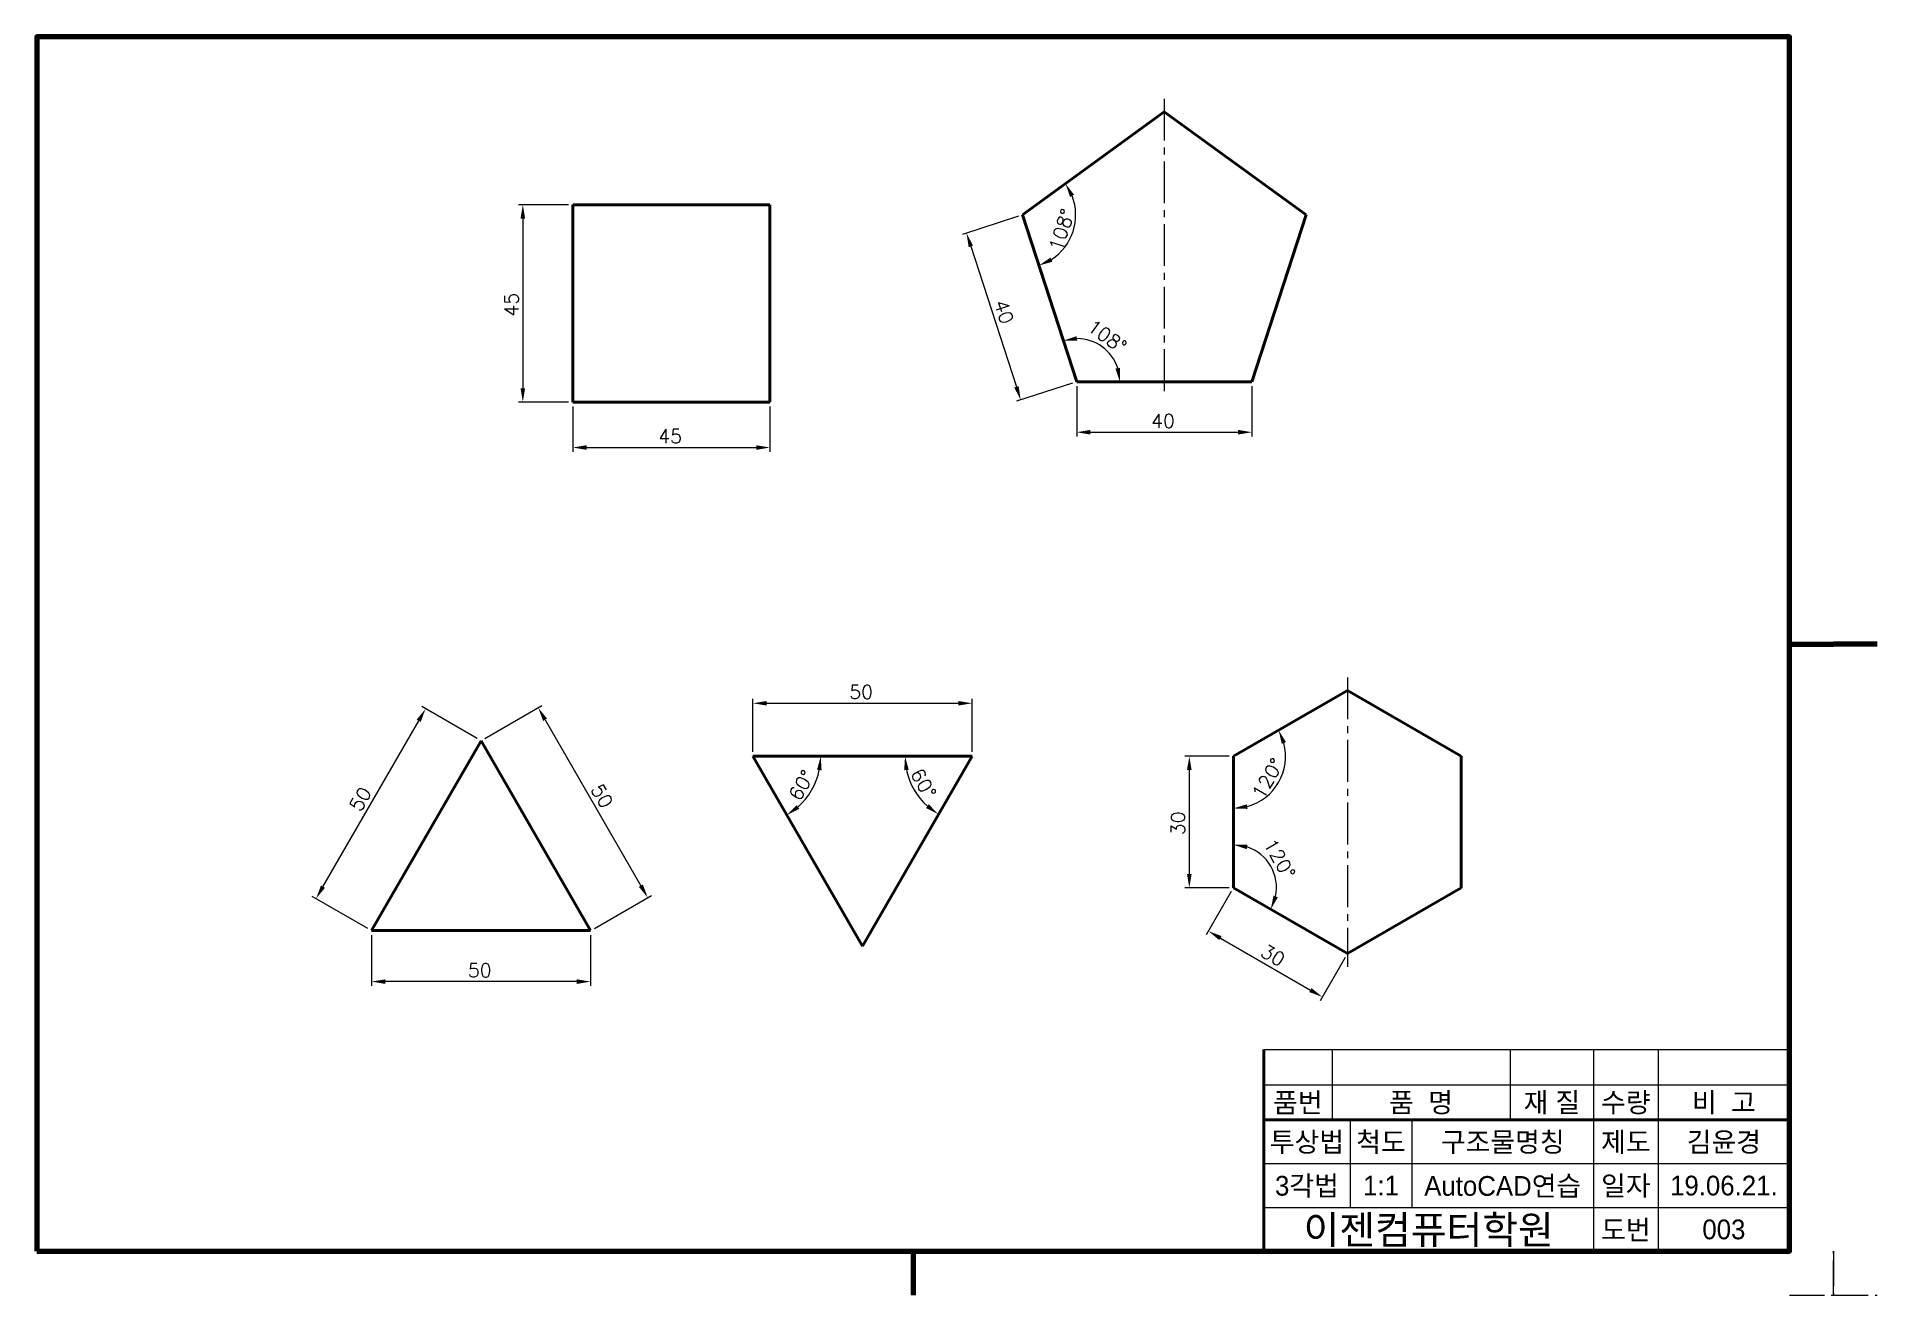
# Model space of a CAD drawing. Header units: millimetres. Extents: x 0 to 4210, y 0 to 2980.
# Drawn here: x 850 to 1270, y 0 to 287 of the extents above; entities that cross this region are included whole.
import ezdxf
from ezdxf.enums import TextEntityAlignment as Align

# ---------------------------------------------------------------- set-up
doc = ezdxf.new("R2010")
doc.units = ezdxf.units.MM
doc.linetypes.add('CENTER2', pattern=[28.575, 19.05, -3.175, 3.175, -3.175])
doc.linetypes.add('PHANTOM2', pattern=[31.75, 15.875, -3.175, 3.175, -3.175, 3.175, -3.175])
for name, color, linetype, lineweight in [('가는선', 1, 'Continuous', 13), ('구분선', 1, 'PHANTOM2', 13), ('문자', 2, 'Continuous', 20), ('외곽선', 4, 'Continuous', 70), ('외형선', 3, 'Continuous', 40), ('중심선', 1, 'CENTER2', 13), ('치수선', 1, 'Continuous', 13)]:
    doc.layers.add(name, color=color, linetype=linetype, lineweight=lineweight)
doc.styles.get("Standard").update_dxf_attribs({"font": 'romans.shx'})
doc.styles.add('한글', font='')
doc.styles.get('한글').set_extended_font_data('Gulim')

msp = doc.modelspace()

# ---------------------------------------------------------------- texts
at = {"layer": '문자', "ltscale": 0.5}
for s, rotation, p in [('108°', 72, (1083.89, 237.86)), ('45', 90, (959.92, 223.21)), ('40', 288, (1068.38, 226.36)), ('108°', 324, (1089.39, 220.25)), ('120°', 60, (1129.87, 112.85)), ('60°', 60, (1024.12, 112.49)), ('60°', 300, (1049.22, 118.95)), ('30', 90, (1112.02, 104.91)), ('120°', 300, (1129.81, 102.94)), ('30', 330, (1128.99, 77.48))]:
    msp.add_text(s, height=3.15, rotation=rotation, dxfattribs=at).set_placement(p)
for s, p in [('45', (991.82, 194.33)), ('40', (1104.31, 197.82)), ('50', (1035.43, 136)), ('50', (948.39, 72.52))]:
    msp.add_text(s, height=3.15, dxfattribs=at).set_placement(p)
at = {"layer": '문자'}
for rotation, p in [(60, (923.86, 110)), (300, (976.29, 115.41))]:
    msp.add_text('50', height=3.15, rotation=rotation, dxfattribs=at).set_placement(p)
at = {"layer": '문자', "ltscale": 0.5, "style": '한글'}
for s, height, p in [('품번', 4.5, (1137.79, 44)), ('품  명', 4.5, (1165.9, 44)), ('재 질', 4.5, (1195.75, 44)), ('수량', 4.5, (1212.64, 44)), ('비  고', 4.5, (1235.01, 44)), ('투상법', 4.5, (1139.86, 35)), ('척도', 4.5, (1156.76, 35)), ('구조물명칭', 4.5, (1184.54, 35)), ('제도', 4.5, (1212.64, 35)), ('김윤경', 4.5, (1235.01, 35)), ('3각법', 4.5, (1139.86, 25)), ('1:1', 4.5, (1156.76, 25)), ('AutoCAD연습', 4.5, (1184.54, 25)), ('일자', 4.5, (1212.64, 25)), ('19.06.21.', 4.5, (1235.01, 25)), ('이젠컴퓨터학원', 6.5, (1167.64, 15)), ('도번', 4.5, (1212.64, 15)), ('003', 4.5, (1235.01, 15))]:
    msp.add_text(s, height=height, dxfattribs=at).set_placement(p, align=Align.MIDDLE)

# ---------------------------------------------------------------- linework, layer by layer
at = {"layer": '가는선', "ltscale": 0.5}
for p, q in [((1130, 56), (1250, 56)), ((1145.58, 56), (1145.58, 40)), ((1186.22, 56), (1186.22, 40)), ((1205.27, 56), (1205.27, 10)), ((1220.01, 56), (1220.01, 10)), ((1130, 48), (1250, 48)), ((1149.73, 40), (1149.73, 20)), ((1163.8, 40), (1163.8, 20)), ((1130, 30), (1250, 30)), ((1130, 20), (1250, 20))]:
    msp.add_line(p, q, dxfattribs=at)
at = {"layer": '구분선', "ltscale": 0.5}
for points in [[(1250, 0), (1260, 0), (1260, 10)], [(1260, 10), (1260, 0), (1270, 0)], [(1260, 10), (1260, 0), (1270, 0)]]:
    msp.add_lwpolyline(points, dxfattribs=at)
at = {"layer": '외곽선', "ltscale": 0.5}
for p, q in [((1250, 148.5), (1260, 148.5)), ((1270, 148.5), (1260, 148.5)), ((1270, 148.5), (1260, 148.5)), ((1250, 10), (1250, 56)), ((1050, 10), (1050, 0))]:
    msp.add_line(p, q, dxfattribs=at)
msp.add_lwpolyline([(850, 10), (1250, 10), (1250, 287), (850, 287)], close=True, dxfattribs=at)
at = {"layer": '외형선', "ltscale": 0.5}
for p, q in [((1107.31, 269.88), (1074.95, 246.37)), ((1139.67, 246.37), (1107.31, 269.88)), ((1017.32, 248.71), (972.32, 248.71)), ((972.32, 248.71), (972.32, 203.71)), ((1017.32, 203.71), (1017.32, 248.71)), ((1074.95, 246.37), (1087.31, 208.32)), ((1074.95, 246.37), (1087.31, 208.32)), ((1127.31, 208.32), (1139.67, 246.37)), ((1127.31, 208.32), (1139.67, 246.37)), ((1087.31, 208.32), (1127.31, 208.32)), ((1087.31, 208.32), (1127.31, 208.32)), ((972.32, 203.71), (1017.32, 203.71)), ((1123.09, 122.91), (1149.08, 137.91)), ((1149.08, 137.91), (1175.06, 122.91)), ((951.39, 126.44), (926.39, 83.14)), ((976.39, 83.14), (951.39, 126.44)), ((1013.43, 122.91), (1063.43, 122.91)), ((1038.43, 79.61), (1013.43, 122.91)), ((1063.43, 122.91), (1038.43, 79.61)), ((1123.09, 92.91), (1123.09, 122.91)), ((1175.06, 122.91), (1175.06, 92.91)), ((1149.08, 77.91), (1123.09, 92.91)), ((1175.06, 92.91), (1149.08, 77.91)), ((926.39, 83.14), (976.39, 83.14)), ((1130, 56), (1130, 48)), ((1130, 48), (1130, 40)), ((1130, 40), (1250, 40)), ((1130, 40), (1130, 20)), ((1130, 20), (1130, 10))]:
    msp.add_line(p, q, dxfattribs=at)
at = {"layer": '중심선', "ltscale": 0.5}
for p, q in [((1107.31, 272.88), (1107.31, 205.32)), ((1149.08, 140.91), (1149.08, 74.91))]:
    msp.add_line(p, q, dxfattribs=at)
at = {"layer": '치수선', "ltscale": 0.5}
for p, q in [((971.32, 248.71), (959.92, 248.71)), ((960.92, 245.56), (960.92, 206.86)), ((1074, 246.06), (1061.23, 241.91)), ((1063.15, 239.22), (1073.57, 207.17)), ((1086.36, 208.01), (1073.59, 203.87)), ((1087.31, 207.32), (1087.31, 195.82)), ((1127.31, 207.32), (1127.31, 195.82)), ((971.32, 203.71), (959.92, 203.71)), ((972.32, 202.71), (972.32, 192.33)), ((1017.32, 202.71), (1017.32, 192.33)), ((975.47, 193.33), (1014.17, 193.33)), ((1090.46, 196.82), (1124.16, 196.82)), ((952.26, 126.94), (965.29, 134.46)), ((1013.43, 123.91), (1013.43, 136)), ((1016.58, 135), (1060.28, 135)), ((1063.43, 123.91), (1063.43, 136)), ((915.3, 93.17), (937.15, 131.02)), ((950.52, 126.94), (937.86, 134.25)), ((966, 131.24), (987.85, 93.39)), ((1122.09, 122.91), (1112.02, 122.91)), ((1113.02, 119.76), (1113.02, 96.06)), ((1122.09, 92.91), (1112.02, 92.91)), ((925.52, 83.64), (912.86, 90.95)), ((977.26, 83.64), (990.29, 91.16)), ((1122.59, 92.04), (1116.89, 82.16)), ((926.39, 82.14), (926.39, 70.52)), ((976.39, 82.14), (976.39, 70.52)), ((1120.11, 81.45), (1140.64, 69.6)), ((1148.58, 77.04), (1142.87, 67.16)), ((973.24, 71.52), (929.54, 71.52))]:
    msp.add_line(p, q, dxfattribs=at)
for centre, radius, start, end in [((1074.95, 246.37), 12.13, 302.9173, 21.0827), ((1087.31, 208.32), 9.87, 18.3587, 89.6413), ((1123.09, 122.91), 11.89, 285.2178, 14.7822), ((1013.43, 122.91), 15.47, 311.6854, 348.3146), ((1063.43, 122.91), 15.28, 191.8324, 228.1676), ((1123.09, 92.91), 9.83, 348.4403, 71.5597)]:
    msp.add_arc(centre, radius, start, end, dxfattribs=at)
for points in [[(1085.81, 250.48), (1086.73, 250.98), (1084.76, 253.5)], [(960.39, 245.56), (961.44, 245.56), (960.92, 248.71)], [(1063.65, 239.38), (1062.65, 239.06), (1062.18, 242.22)], [(1081.77, 235.71), (1081.32, 236.65), (1078.7, 234.83)], [(1087.45, 217.68), (1087.29, 218.72), (1084.26, 217.71)], [(1097.2, 211.52), (1096.16, 211.35), (1097.18, 208.32)], [(960.39, 206.86), (961.44, 206.86), (960.92, 203.71)], [(1074.07, 207.33), (1073.07, 207.01), (1074.54, 204.18)], [(975.47, 193.85), (975.47, 192.8), (972.32, 193.33)], [(1014.17, 193.85), (1014.17, 192.8), (1017.32, 193.33)], [(1090.46, 197.35), (1090.46, 196.3), (1087.31, 196.82)], [(1124.16, 197.35), (1124.16, 196.3), (1127.31, 196.82)], [(1016.58, 135.52), (1016.58, 134.47), (1013.43, 135)], [(1060.28, 135.52), (1060.28, 134.47), (1063.43, 135)], [(936.7, 131.28), (937.61, 130.76), (938.73, 133.75)], [(966.46, 131.5), (965.55, 130.97), (964.43, 133.96)], [(1134.11, 125.75), (1135.08, 126.15), (1133.4, 128.86)], [(1028.06, 119.83), (1029.1, 119.72), (1028.9, 122.91)], [(1047.95, 119.72), (1048.99, 119.83), (1048.15, 122.91)], [(1112.49, 119.76), (1113.54, 119.76), (1113.02, 122.91)], [(1024.02, 110.93), (1023.41, 111.78), (1021.16, 109.51)], [(1053.54, 111.95), (1052.93, 111.1), (1055.79, 109.68)], [(1126.29, 110.91), (1126.15, 111.95), (1123.09, 111.02)], [(1126.12, 101.72), (1126.29, 102.75), (1123.09, 102.74)], [(914.85, 93.44), (915.76, 92.91), (913.73, 90.45)], [(988.31, 93.65), (987.4, 93.13), (989.43, 90.66)], [(1112.49, 96.06), (1113.54, 96.06), (1113.02, 92.91)], [(1133.22, 90.75), (1132.23, 91.13), (1131.61, 88)], [(1120.38, 81.9), (1119.85, 80.99), (1117.39, 83.02)], [(929.54, 72.04), (929.54, 70.99), (926.39, 71.52)], [(973.24, 72.04), (973.24, 70.99), (976.39, 71.52)], [(1140.9, 70.05), (1140.38, 69.14), (1143.37, 68.02)]]:
    msp.add_solid(points, dxfattribs=at)

msp.set_redraw_order([(e.dxf.handle, doc.entitydb.next_handle()) for e in msp.query("TEXT MTEXT ATTDEF DIMENSION ARC_DIMENSION")])  # texts and dimensions are drawn at this point

doc.saveas('drawing.dxf')
